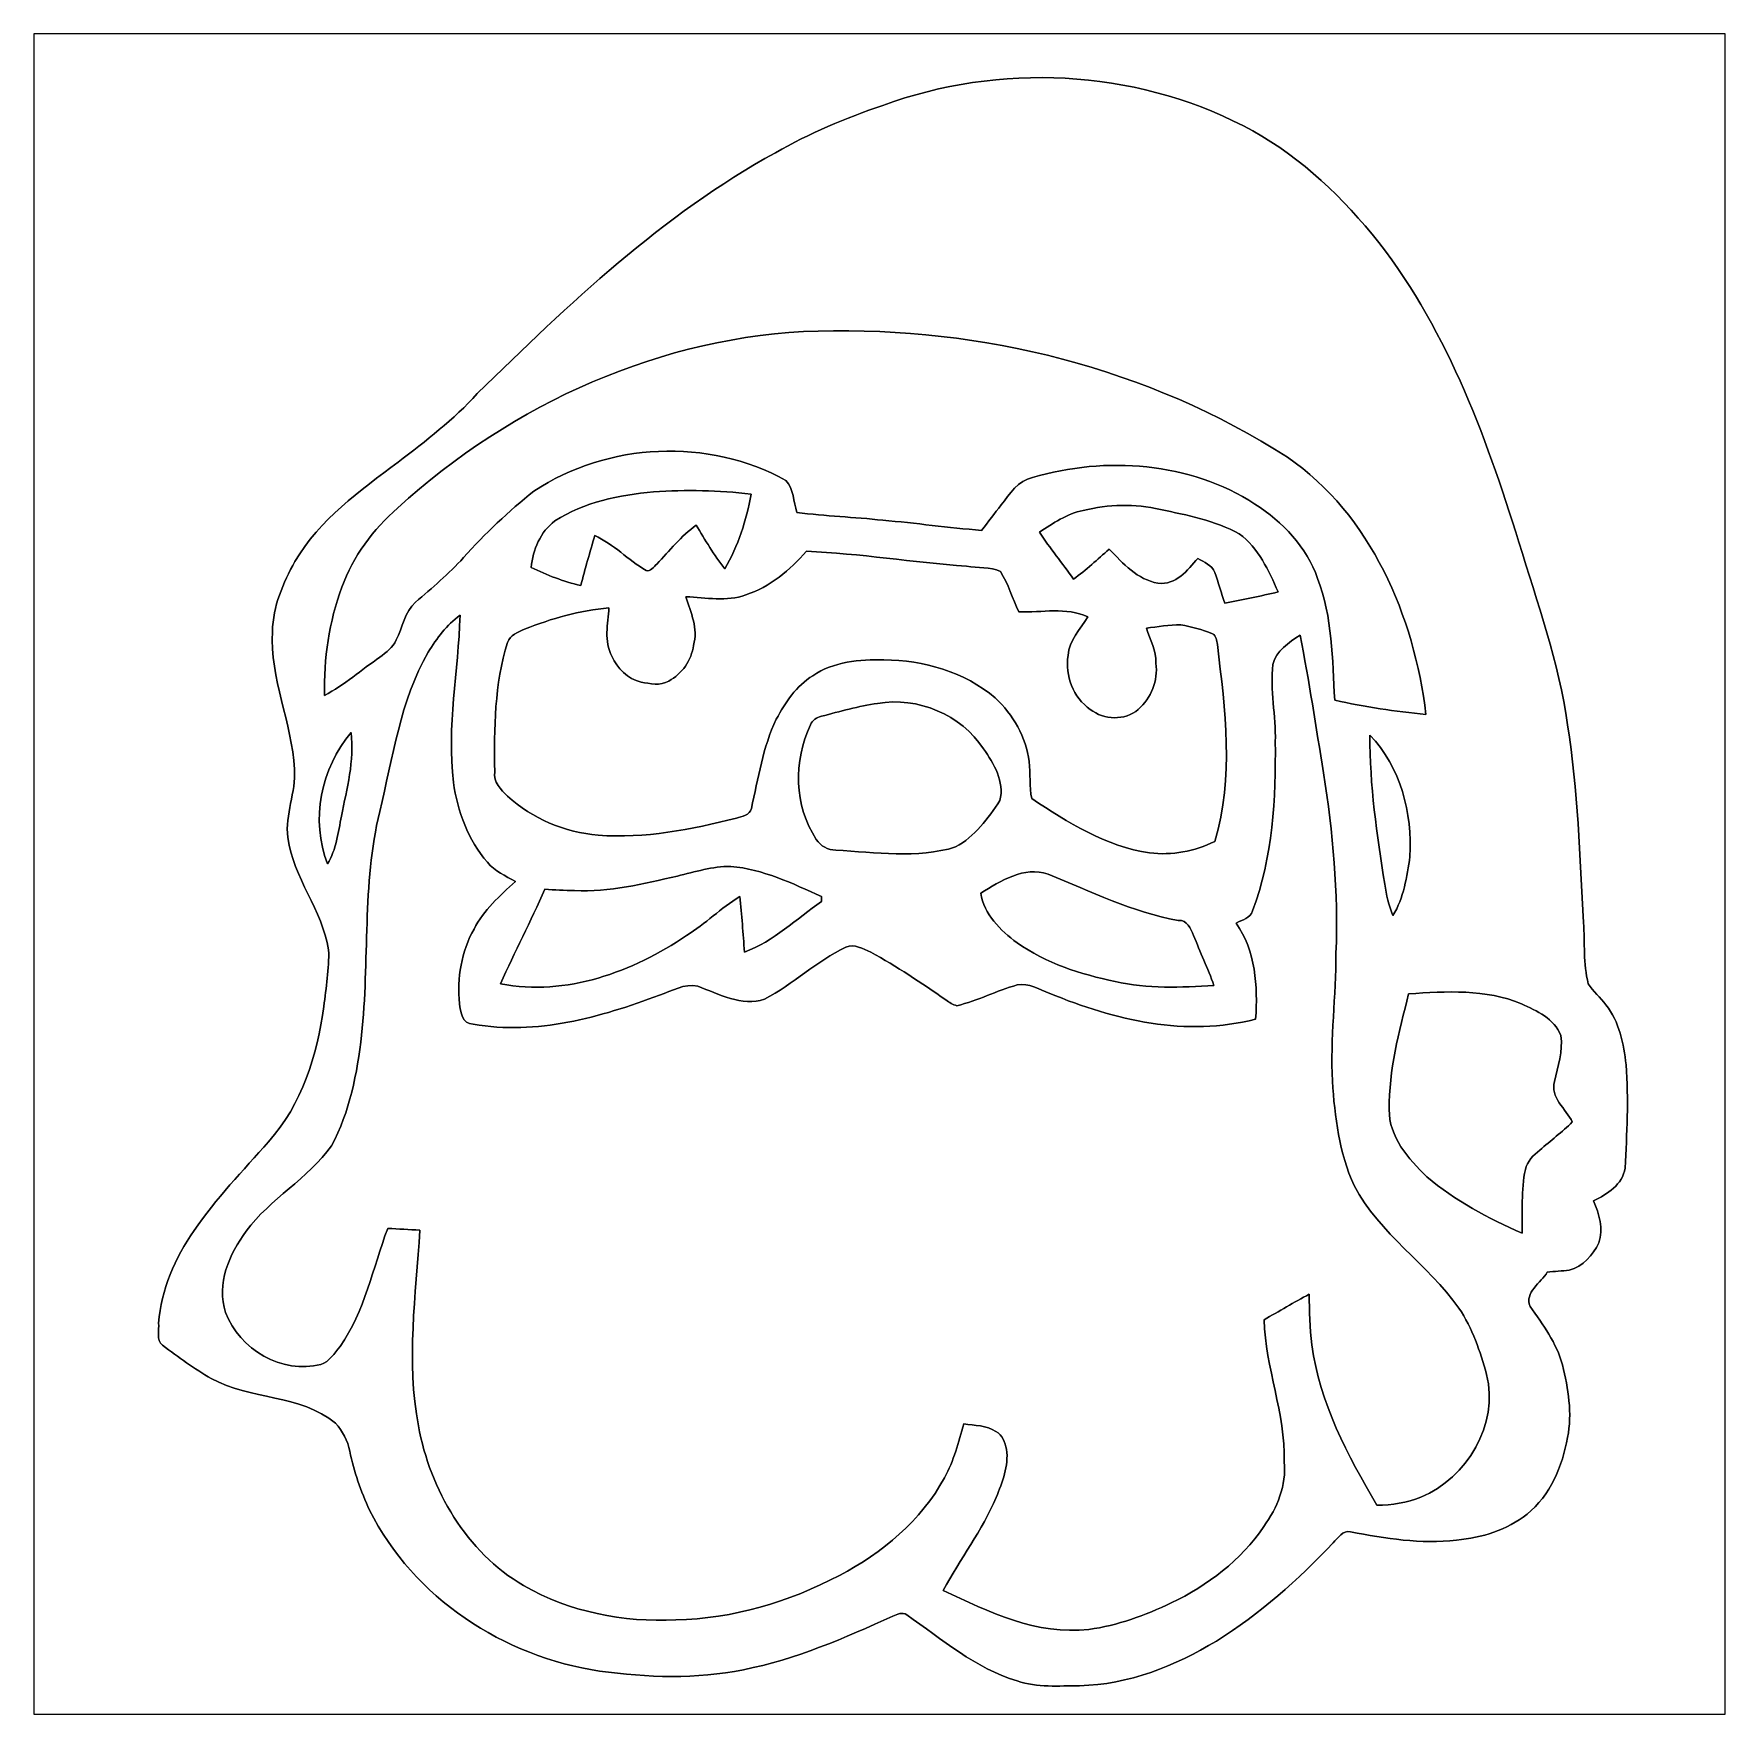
# Model space of a CAD drawing. Header units: centimetres. Extents: x -16.8 to 16.8, y -16.7 to 16.7.
import ezdxf

# ---------------------------------------------------------------- set-up
doc = ezdxf.new("R2010")
doc.units = ezdxf.units.CM
doc.header["$MEASUREMENT"] = 0
doc.layers.add('Layer 1', color=7, linetype='Continuous')

msp = doc.modelspace()

# ---------------------------------------------------------------- linework, layer by layer
at = {"layer": 'Layer 1', "color": 7}
for points, knots in [([(-16.77458, 16.66875), (-16.77458, 16.66875), (16.77458, 16.66875), (16.77458, 16.66875), (16.77458, 16.66875), (16.77458, 16.66875), (16.77458, -16.66875), (16.77458, -16.66875), (16.77458, -16.66875), (16.77458, -16.66875), (-16.77458, -16.66875), (-16.77458, -16.66875), (-16.77458, -16.66875), (-16.77458, -16.66875), (-16.77458, 16.66875), (-16.77458, 16.66875), (-16.77458, 16.66875), (-16.77458, 16.66875), (-16.77458, 16.66875), (-16.77458, 16.66875)], [0, 0, 0, 0, 0.16666667, 0.16666667, 0.16666667, 0.16666667, 0.33333333, 0.33333333, 0.33333333, 0.33333333, 0.5, 0.5, 0.5, 0.5, 0.66666667, 0.66666667, 0.66666667, 0.66666667, 1, 1, 1, 1]), ([(0.06421, 15.24776), (-0.6731, 15.00258), (-1.38748, 14.69002), (-2.06587, 14.31043), (-2.06587, 14.31043), (-4.30248, 13.07888), (-6.16867, 11.30618), (-7.97772, 9.53029), (-7.97772, 9.53029), (-8.44233, 9.01453), (-9.00042, 8.59472), (-9.54793, 8.17174), (-9.54793, 8.17174), (-10.3064, 7.60518), (-11.10615, 7.03121), (-11.59651, 6.19936), (-11.59651, 6.19936), (-11.83146, 5.77391), (-12.03078, 5.30754), (-12.04207, 4.81436), (-12.04207, 4.81436), (-12.09428, 3.87703), (-11.65578, 3.00602), (-11.60392, 2.07892), (-11.60392, 2.07892), (-11.57358, 1.62031), (-11.79654, 1.18145), (-11.73621, 0.72249), (-11.73621, 0.72249), (-11.62932, -0.07585), (-11.05147, -0.7112), (-10.92694, -1.50389), (-10.92694, -1.50389), (-10.916, -1.88101), (-10.97739, -2.25496), (-11.02113, -2.6289), (-11.02113, -2.6289), (-11.15483, -3.59128), (-11.45646, -4.57447), (-12.11721, -5.31072), (-12.11721, -5.31072), (-12.62733, -5.88398), (-13.16143, -6.44031), (-13.59535, -7.07602), (-13.59535, -7.07602), (-13.98023, -7.61294), (-14.24199, -8.249), (-14.3002, -8.9094), (-14.3002, -8.9094), (-14.28397, -9.05016), (-14.35347, -9.24631), (-14.21941, -9.34967), (-14.21941, -9.34967), (-13.91179, -9.58815), (-13.59218, -9.81393), (-13.25527, -10.00972), (-13.25527, -10.00972), (-12.48163, -10.44328), (-11.49033, -10.31028), (-10.79041, -10.89695), (-10.79041, -10.89695), (-10.6493, -11.05182), (-10.54841, -11.24691), (-10.50643, -11.45293), (-10.50643, -11.45293), (-10.42882, -11.85792), (-10.28594, -12.24739), (-10.11555, -12.62168), (-10.11555, -12.62168), (-9.2456, -14.35735), (-7.45314, -15.53316), (-5.55166, -15.81326), (-5.55166, -15.81326), (-4.60728, -15.94414), (-3.63749, -15.97801), (-2.69875, -15.7861), (-2.69875, -15.7861), (-1.66299, -15.58361), (-0.6918, -15.15851), (0.26353, -14.72389), (0.26353, -14.72389), (0.34713, -14.68614), (0.45403, -14.63393), (0.53904, -14.69919), (0.53904, -14.69919), (1.24072, -15.17615), (1.899, -15.76529), (2.73015, -16.00764), (2.73015, -16.00764), (3.12843, -16.14276), (3.55671, -16.10783), (3.96946, -16.10325), (3.96946, -16.10325), (4.93748, -16.08596), (5.86317, -15.71272), (6.68161, -15.21742), (6.68161, -15.21742), (7.54204, -14.68191), (8.30792, -14.00634), (8.99866, -13.26727), (8.99866, -13.26727), (9.09673, -13.18119), (9.18492, -13.00797), (9.34191, -13.05348), (9.34191, -13.05348), (10.03512, -13.18048), (10.74138, -13.30184), (11.44799, -13.21364), (11.44799, -13.21364), (11.94682, -13.17166), (12.44635, -13.01186), (12.84393, -12.70141), (12.84393, -12.70141), (13.30678, -12.32958), (13.54808, -11.75068), (13.64756, -11.17917), (13.64756, -11.17917), (13.74387, -10.7001), (13.66273, -10.20763), (13.54596, -9.74055), (13.54596, -9.74055), (13.43166, -9.30487), (13.15755, -8.94256), (12.90602, -8.5792), (12.90602, -8.5792), (12.78149, -8.30192), (13.12898, -8.11036), (13.24504, -7.89658), (13.24504, -7.89658), (13.39039, -7.88494), (13.53644, -7.87682), (13.68249, -7.85671), (13.68249, -7.85671), (13.95695, -7.79498), (14.14815, -7.55791), (14.26739, -7.31732), (14.26739, -7.31732), (14.37287, -7.04321), (14.26845, -6.74264), (14.16367, -6.4837), (14.16367, -6.4837), (14.43849, -6.35388), (14.74047, -6.16268), (14.78774, -5.83494), (14.78774, -5.83494), (14.82443, -5.15338), (14.86288, -4.46828), (14.80891, -3.78707), (14.80891, -3.78707), (14.75775, -3.36973), (14.68155, -2.93053), (14.40815, -2.59433), (14.40815, -2.59433), (14.30302, -2.4451), (14.15027, -2.33363), (14.05784, -2.17593), (14.05784, -2.17593), (13.95765, -1.78047), (13.99222, -1.36807), (13.96541, -0.96449), (13.96541, -0.96449), (13.89274, 0.34502), (13.85499, 1.65982), (13.64791, 2.95734), (13.64791, 2.95734), (13.47646, 4.20088), (13.04643, 5.3848), (12.68483, 6.58107), (12.68483, 6.58107), (12.01032, 8.73901), (11.21445, 10.92129), (9.77053, 12.69718), (9.77053, 12.69718), (9.05686, 13.55478), (8.21866, 14.32983), (7.21819, 14.8403), (7.21819, 14.8403), (5.03132, 15.97166), (2.36926, 16.09654), (0.06421, 15.24776)], [0, 0, 0, 0, 0.02173913, 0.02173913, 0.02173913, 0.02173913, 0.04347826, 0.04347826, 0.04347826, 0.04347826, 0.06521739, 0.06521739, 0.06521739, 0.06521739, 0.08695652, 0.08695652, 0.08695652, 0.08695652, 0.10869565, 0.10869565, 0.10869565, 0.10869565, 0.13043478, 0.13043478, 0.13043478, 0.13043478, 0.15217391, 0.15217391, 0.15217391, 0.15217391, 0.17391304, 0.17391304, 0.17391304, 0.17391304, 0.19565217, 0.19565217, 0.19565217, 0.19565217, 0.2173913, 0.2173913, 0.2173913, 0.2173913, 0.23913043, 0.23913043, 0.23913043, 0.23913043, 0.26086957, 0.26086957, 0.26086957, 0.26086957, 0.2826087, 0.2826087, 0.2826087, 0.2826087, 0.30434783, 0.30434783, 0.30434783, 0.30434783, 0.32608696, 0.32608696, 0.32608696, 0.32608696, 0.34782609, 0.34782609, 0.34782609, 0.34782609, 0.36956522, 0.36956522, 0.36956522, 0.36956522, 0.39130435, 0.39130435, 0.39130435, 0.39130435, 0.41304348, 0.41304348, 0.41304348, 0.41304348, 0.43478261, 0.43478261, 0.43478261, 0.43478261, 0.45652174, 0.45652174, 0.45652174, 0.45652174, 0.47826087, 0.47826087, 0.47826087, 0.47826087, 0.5, 0.5, 0.5, 0.5, 0.52173913, 0.52173913, 0.52173913, 0.52173913, 0.54347826, 0.54347826, 0.54347826, 0.54347826, 0.56521739, 0.56521739, 0.56521739, 0.56521739, 0.58695652, 0.58695652, 0.58695652, 0.58695652, 0.60869565, 0.60869565, 0.60869565, 0.60869565, 0.63043478, 0.63043478, 0.63043478, 0.63043478, 0.65217391, 0.65217391, 0.65217391, 0.65217391, 0.67391304, 0.67391304, 0.67391304, 0.67391304, 0.69565217, 0.69565217, 0.69565217, 0.69565217, 0.7173913, 0.7173913, 0.7173913, 0.7173913, 0.73913043, 0.73913043, 0.73913043, 0.73913043, 0.76086957, 0.76086957, 0.76086957, 0.76086957, 0.7826087, 0.7826087, 0.7826087, 0.7826087, 0.80434783, 0.80434783, 0.80434783, 0.80434783, 0.82608696, 0.82608696, 0.82608696, 0.82608696, 0.84782609, 0.84782609, 0.84782609, 0.84782609, 0.86956522, 0.86956522, 0.86956522, 0.86956522, 0.89130435, 0.89130435, 0.89130435, 0.89130435, 0.91304348, 0.91304348, 0.91304348, 0.91304348, 0.93478261, 0.93478261, 0.93478261, 0.93478261, 0.95652174, 0.95652174, 0.95652174, 0.95652174, 1, 1, 1, 1]), ([(-9.55428, 7.26158), (-7.29121, 9.33803), (-4.30671, 10.68282), (-1.21779, 10.77278), (-1.21779, 10.77278), (2.03553, 10.85674), (5.34494, 10.03688), (8.09202, 8.2677), (8.09202, 8.2677), (9.75536, 7.12047), (10.60309, 5.11457), (10.8398, 3.16477), (10.8398, 3.16477), (10.23091, 3.22263), (9.62589, 3.31788), (9.02899, 3.44876), (9.02899, 3.44876), (8.98137, 4.26014), (8.98701, 5.09482), (8.69033, 5.86458), (8.69033, 5.86458), (8.47231, 6.48582), (7.99818, 6.99241), (7.44573, 7.33778), (7.44573, 7.33778), (6.15915, 8.17845), (4.4891, 8.28922), (3.03601, 7.86871), (3.03601, 7.86871), (2.74743, 7.80239), (2.58445, 7.54062), (2.413, 7.32296), (2.413, 7.32296), (2.28494, 7.15327), (2.15477, 6.98535), (2.02389, 6.81814), (2.02389, 6.81814), (1.36878, 6.86541), (0.71896, 6.9656), (0.06421, 7.01746), (0.06421, 7.01746), (-0.50165, 7.08519), (-1.07244, 7.09401), (-1.63689, 7.17444), (-1.63689, 7.17444), (-1.7078, 7.38434), (-1.70039, 7.64046), (-1.85561, 7.80944), (-1.85561, 7.80944), (-3.38843, 8.65964), (-5.39679, 8.5658), (-6.85377, 7.59495), (-6.85377, 7.59495), (-7.35647, 7.19667), (-7.82426, 6.75358), (-8.25218, 6.27592), (-8.25218, 6.27592), (-8.54357, 5.95489), (-8.87624, 5.67619), (-9.20256, 5.39221), (-9.20256, 5.39221), (-9.42622, 5.20453), (-9.45127, 4.88774), (-9.58885, 4.64361), (-9.58885, 4.64361), (-9.64671, 4.4898), (-9.78606, 4.39843), (-9.90953, 4.30212), (-9.90953, 4.30212), (-10.27677, 4.05024), (-10.61367, 3.7532), (-11.00773, 3.54154), (-11.00773, 3.54154), (-11.02819, 4.27108), (-10.916, 5.00486), (-10.66483, 5.69066), (-10.66483, 5.69066), (-10.44328, 6.30167), (-10.04253, 6.83683), (-9.55428, 7.26158)], [0, 0, 0, 0, 0.04761905, 0.04761905, 0.04761905, 0.04761905, 0.0952381, 0.0952381, 0.0952381, 0.0952381, 0.14285714, 0.14285714, 0.14285714, 0.14285714, 0.19047619, 0.19047619, 0.19047619, 0.19047619, 0.23809524, 0.23809524, 0.23809524, 0.23809524, 0.28571429, 0.28571429, 0.28571429, 0.28571429, 0.33333333, 0.33333333, 0.33333333, 0.33333333, 0.38095238, 0.38095238, 0.38095238, 0.38095238, 0.42857143, 0.42857143, 0.42857143, 0.42857143, 0.47619048, 0.47619048, 0.47619048, 0.47619048, 0.52380952, 0.52380952, 0.52380952, 0.52380952, 0.57142857, 0.57142857, 0.57142857, 0.57142857, 0.61904762, 0.61904762, 0.61904762, 0.61904762, 0.66666667, 0.66666667, 0.66666667, 0.66666667, 0.71428571, 0.71428571, 0.71428571, 0.71428571, 0.76190476, 0.76190476, 0.76190476, 0.76190476, 0.80952381, 0.80952381, 0.80952381, 0.80952381, 0.85714286, 0.85714286, 0.85714286, 0.85714286, 0.9047619, 0.9047619, 0.9047619, 0.9047619, 1, 1, 1, 1]), ([(-4.48239, 7.58155), (-3.83822, 7.62423), (-3.18911, 7.61577), (-2.54811, 7.53357), (-2.54811, 7.53357), (-2.64266, 7.01746), (-2.79859, 6.50699), (-3.07058, 6.05543), (-3.07058, 6.05543), (-3.28366, 6.32742), (-3.45863, 6.62658), (-3.63502, 6.92291), (-3.63502, 6.92291), (-3.93241, 6.70242), (-4.16772, 6.41526), (-4.41784, 6.14609), (-4.41784, 6.14609), (-4.48345, 6.10306), (-4.53884, 5.98099), (-4.63162, 6.02368), (-4.63162, 6.02368), (-4.98546, 6.2297), (-5.27156, 6.54438), (-5.64868, 6.71371), (-5.64868, 6.71371), (-5.74252, 6.38316), (-5.842, 6.05367), (-5.92667, 5.72064), (-5.92667, 5.72064), (-6.26674, 5.80672), (-6.598, 5.92561), (-6.91162, 6.08295), (-6.91162, 6.08295), (-6.86823, 6.43114), (-6.73171, 6.78956), (-6.43961, 7.0037), (-6.43961, 7.0037), (-5.85576, 7.37447), (-5.1629, 7.52299), (-4.48239, 7.58155)], [0, 0, 0, 0, 0.09090909, 0.09090909, 0.09090909, 0.09090909, 0.18181818, 0.18181818, 0.18181818, 0.18181818, 0.27272727, 0.27272727, 0.27272727, 0.27272727, 0.36363636, 0.36363636, 0.36363636, 0.36363636, 0.45454545, 0.45454545, 0.45454545, 0.45454545, 0.54545455, 0.54545455, 0.54545455, 0.54545455, 0.63636364, 0.63636364, 0.63636364, 0.63636364, 0.72727273, 0.72727273, 0.72727273, 0.72727273, 0.81818182, 0.81818182, 0.81818182, 0.81818182, 1, 1, 1, 1]), ([(4.03966, 7.21078), (4.53954, 7.34025), (5.06765, 7.34483), (5.57177, 7.23371), (5.57177, 7.23371), (6.1027, 7.11447), (6.65621, 7.01746), (7.13634, 6.74758), (7.13634, 6.74758), (7.51769, 6.46853), (7.72125, 6.01804), (7.9061, 5.59611), (7.9061, 5.59611), (7.55685, 5.51039), (7.20161, 5.45077), (6.85094, 5.37139), (6.85094, 5.37139), (6.7751, 5.57283), (6.72571, 5.78273), (6.65021, 5.98382), (6.65021, 5.98382), (6.60012, 6.13198), (6.4329, 6.17961), (6.31613, 6.26251), (6.31613, 6.26251), (6.10976, 6.02968), (5.87728, 5.72064), (5.52379, 5.77039), (5.52379, 5.77039), (5.11669, 5.83671), (4.82988, 6.16197), (4.55612, 6.44384), (4.55612, 6.44384), (4.32294, 6.24311), (4.10034, 6.02897), (3.84881, 5.85117), (3.84881, 5.85117), (3.62797, 6.1655), (3.38208, 6.46183), (3.17112, 6.78286), (3.17112, 6.78286), (3.44487, 6.95184), (3.7151, 7.15292), (4.03966, 7.21078)], [0, 0, 0, 0, 0.08333333, 0.08333333, 0.08333333, 0.08333333, 0.16666667, 0.16666667, 0.16666667, 0.16666667, 0.25, 0.25, 0.25, 0.25, 0.33333333, 0.33333333, 0.33333333, 0.33333333, 0.41666667, 0.41666667, 0.41666667, 0.41666667, 0.5, 0.5, 0.5, 0.5, 0.58333333, 0.58333333, 0.58333333, 0.58333333, 0.66666667, 0.66666667, 0.66666667, 0.66666667, 0.75, 0.75, 0.75, 0.75, 0.83333333, 0.83333333, 0.83333333, 0.83333333, 1, 1, 1, 1]), ([(-1.44956, 6.40433), (-0.387, 6.35459), (0.66569, 6.18596), (1.72614, 6.10623), (1.72614, 6.10623), (1.94451, 6.05966), (2.1971, 6.10905), (2.39959, 5.99969), (2.39959, 5.99969), (2.56011, 5.75416), (2.63137, 5.461), (2.76648, 5.201), (2.76648, 5.201), (3.22051, 5.18513), (3.70452, 5.30119), (4.1335, 5.10011), (4.1335, 5.10011), (3.97933, 4.85987), (3.76414, 4.63515), (3.74156, 4.33564), (3.74156, 4.33564), (3.67806, 3.937), (3.84387, 3.49603), (4.18147, 3.26496), (4.18147, 3.26496), (4.44994, 3.05259), (4.86763, 3.03953), (5.13362, 3.26214), (5.13362, 3.26214), (5.38551, 3.49285), (5.52768, 3.83681), (5.48428, 4.18006), (5.48428, 4.18006), (5.49734, 4.42983), (5.36893, 4.64855), (5.29308, 4.87751), (5.29308, 4.87751), (5.51956, 4.9022), (5.74534, 4.94947), (5.97429, 4.94418), (5.97429, 4.94418), (6.18949, 4.91102), (6.39904, 4.84258), (6.60329, 4.76673), (6.60329, 4.76673), (6.67914, 4.72546), (6.68726, 4.62986), (6.70207, 4.55366), (6.70207, 4.55366), (6.85871, 3.26002), (7.03474, 1.91911), (6.64916, 0.64735), (6.64916, 0.64735), (6.25299, 0.44309), (5.7979, 0.36759), (5.35587, 0.41875), (5.35587, 0.41875), (4.49439, 0.54716), (3.73168, 1.02164), (3.02013, 1.49472), (3.02013, 1.49472), (2.96545, 1.73143), (3.00108, 1.98614), (2.96968, 2.22991), (2.96968, 2.22991), (2.90689, 2.71533), (2.6483, 3.16159), (2.29588, 3.49532), (2.29588, 3.49532), (1.68522, 4.00967), (0.87806, 4.24356), (0.08855, 4.2485), (0.08855, 4.2485), (-0.39476, 4.25803), (-0.91228, 4.21358), (-1.32398, 3.93453), (-1.32398, 3.93453), (-1.65135, 3.7338), (-1.86866, 3.40325), (-2.04682, 3.07199), (-2.04682, 3.07199), (-2.31458, 2.51495), (-2.40383, 1.89618), (-2.54212, 1.29963), (-2.54212, 1.29963), (-2.56681, 1.16381), (-2.73226, 1.13983), (-2.83845, 1.10984), (-2.83845, 1.10984), (-3.73168, 0.87771), (-4.65384, 0.70273), (-5.58094, 0.768), (-5.58094, 0.768), (-6.24029, 0.83256), (-6.89081, 1.09291), (-7.3787, 1.54658), (-7.3787, 1.54658), (-7.5124, 1.67358), (-7.66198, 1.82351), (-7.63305, 2.02847), (-7.63305, 2.02847), (-7.64575, 2.88608), (-7.63834, 3.76731), (-7.37658, 4.59317), (-7.37658, 4.59317), (-7.3279, 4.74098), (-7.17056, 4.80166), (-7.03968, 4.85528), (-7.03968, 4.85528), (-6.50487, 5.07118), (-5.94325, 5.23169), (-5.36681, 5.28108), (-5.36681, 5.28108), (-5.39044, 4.96217), (-5.46594, 4.61645), (-5.30931, 4.32118), (-5.30931, 4.32118), (-5.20171, 4.07776), (-4.99569, 3.86927), (-4.7304, 3.80788), (-4.7304, 3.80788), (-4.55295, 3.77684), (-4.34552, 3.72392), (-4.18148, 3.82834), (-4.18148, 3.82834), (-3.91548, 3.96804), (-3.72886, 4.23862), (-3.6897, 4.53637), (-3.6897, 4.53637), (-3.59304, 4.8641), (-3.74227, 5.19042), (-3.83858, 5.49839), (-3.83858, 5.49839), (-3.44311, 5.48816), (-3.03354, 5.39397), (-2.65113, 5.53896), (-2.65113, 5.53896), (-2.17135, 5.69207), (-1.77765, 6.03179), (-1.44956, 6.40433)], [0, 0, 0, 0, 0.02777778, 0.02777778, 0.02777778, 0.02777778, 0.05555556, 0.05555556, 0.05555556, 0.05555556, 0.08333333, 0.08333333, 0.08333333, 0.08333333, 0.11111111, 0.11111111, 0.11111111, 0.11111111, 0.13888889, 0.13888889, 0.13888889, 0.13888889, 0.16666667, 0.16666667, 0.16666667, 0.16666667, 0.19444444, 0.19444444, 0.19444444, 0.19444444, 0.22222222, 0.22222222, 0.22222222, 0.22222222, 0.25, 0.25, 0.25, 0.25, 0.27777778, 0.27777778, 0.27777778, 0.27777778, 0.30555556, 0.30555556, 0.30555556, 0.30555556, 0.33333333, 0.33333333, 0.33333333, 0.33333333, 0.36111111, 0.36111111, 0.36111111, 0.36111111, 0.38888889, 0.38888889, 0.38888889, 0.38888889, 0.41666667, 0.41666667, 0.41666667, 0.41666667, 0.44444444, 0.44444444, 0.44444444, 0.44444444, 0.47222222, 0.47222222, 0.47222222, 0.47222222, 0.5, 0.5, 0.5, 0.5, 0.52777778, 0.52777778, 0.52777778, 0.52777778, 0.55555556, 0.55555556, 0.55555556, 0.55555556, 0.58333333, 0.58333333, 0.58333333, 0.58333333, 0.61111111, 0.61111111, 0.61111111, 0.61111111, 0.63888889, 0.63888889, 0.63888889, 0.63888889, 0.66666667, 0.66666667, 0.66666667, 0.66666667, 0.69444444, 0.69444444, 0.69444444, 0.69444444, 0.72222222, 0.72222222, 0.72222222, 0.72222222, 0.75, 0.75, 0.75, 0.75, 0.77777778, 0.77777778, 0.77777778, 0.77777778, 0.80555556, 0.80555556, 0.80555556, 0.80555556, 0.83333333, 0.83333333, 0.83333333, 0.83333333, 0.86111111, 0.86111111, 0.86111111, 0.86111111, 0.88888889, 0.88888889, 0.88888889, 0.88888889, 0.91666667, 0.91666667, 0.91666667, 0.91666667, 0.94444444, 0.94444444, 0.94444444, 0.94444444, 1, 1, 1, 1]), ([(-8.95033, 4.39984), (-8.78311, 4.67607), (-8.5852, 4.94418), (-8.32026, 5.13362), (-8.32026, 5.13362), (-8.34849, 4.02766), (-8.58696, 2.92417), (-8.45044, 1.81645), (-8.45044, 1.81645), (-8.37424, 1.24178), (-8.15587, 0.67592), (-7.77699, 0.23178), (-7.77699, 0.23178), (-7.63305, 0.05362), (-7.41327, -0.03422), (-7.22207, -0.15134), (-7.22207, -0.15134), (-7.5311, -0.43074), (-7.85072, -0.71402), (-8.04298, -1.09149), (-8.04298, -1.09149), (-8.29381, -1.53917), (-8.38129, -2.06728), (-8.33049, -2.57493), (-8.33049, -2.57493), (-8.31003, -2.73121), (-8.27899, -2.98238), (-8.06097, -2.9778), (-8.06097, -2.9778), (-6.80367, -3.20604), (-5.53579, -2.84233), (-4.36563, -2.40418), (-4.36563, -2.40418), (-4.12327, -2.32057), (-3.87103, -2.16782), (-3.60468, -2.22779), (-3.60468, -2.22779), (-3.1877, -2.37913), (-2.73332, -2.6349), (-2.27894, -2.48356), (-2.27894, -2.48356), (-1.71344, -2.18616), (-1.24672, -1.7272), (-0.66887, -1.44992), (-0.66887, -1.44992), (-0.49283, -1.38183), (-0.32879, -1.48308), (-0.17392, -1.55152), (-0.17392, -1.55152), (0.34361, -1.83233), (0.83397, -2.16006), (1.31516, -2.49837), (1.31516, -2.49837), (1.3843, -2.54388), (1.4538, -2.59503), (1.53635, -2.61373), (1.53635, -2.61373), (1.94663, -2.51319), (2.32481, -2.31528), (2.7305, -2.20098), (2.7305, -2.20098), (2.96474, -2.15653), (3.17006, -2.29306), (3.37996, -2.36996), (3.37996, -2.36996), (4.65808, -2.89772), (6.09212, -3.24062), (7.4609, -2.87796), (7.4609, -2.87796), (7.50711, -2.22391), (7.45772, -1.52788), (7.07531, -0.97296), (7.07531, -0.97296), (7.19173, -0.90805), (7.35401, -0.87559), (7.39987, -0.73272), (7.39987, -0.73272), (7.80344, 0.33479), (7.86236, 1.49931), (7.85107, 2.62855), (7.85107, 2.62855), (7.86306, 3.13972), (7.74665, 3.64772), (7.80097, 4.15784), (7.80097, 4.15784), (7.8673, 4.42983), (8.12024, 4.59528), (8.34425, 4.73639), (8.34425, 4.73639), (8.5217, 3.83046), (8.65752, 2.91677), (8.80851, 2.00589), (8.80851, 2.00589), (8.99336, 0.82444), (9.10484, -0.37289), (9.05404, -1.56951), (9.05404, -1.56951), (9.05651, -2.41688), (8.93762, -3.26072), (8.98596, -4.1088), (8.98596, -4.1088), (9.02617, -4.81365), (9.12142, -5.5312), (9.41211, -6.18067), (9.41211, -6.18067), (9.91694, -7.14269), (10.87543, -7.73853), (11.4935, -8.61448), (11.4935, -8.61448), (11.76337, -9.01065), (11.91507, -9.47279), (12.04348, -9.93034), (12.04348, -9.93034), (12.2876, -10.92271), (11.65542, -11.97786), (10.73926, -12.36274), (10.73926, -12.36274), (10.46092, -12.47069), (10.16353, -12.52396), (9.86578, -12.52361), (9.86578, -12.52361), (9.28829, -11.53583), (8.72737, -10.49267), (8.57744, -9.34261), (8.57744, -9.34261), (8.53193, -9.00889), (8.52487, -8.67269), (8.52593, -8.33684), (8.52593, -8.33684), (8.22007, -8.49559), (7.92656, -8.67586), (7.62706, -8.84555), (7.62706, -8.84555), (7.65634, -9.79734), (8.05074, -10.70116), (8.02993, -11.65931), (8.02993, -11.65931), (8.07226, -12.12391), (7.89376, -12.57759), (7.62071, -12.94553), (7.62071, -12.94553), (7.17585, -13.61934), (6.50663, -14.11323), (5.78732, -14.46213), (5.78732, -14.46213), (5.26838, -14.7066), (4.72193, -14.91192), (4.15078, -14.98741), (4.15078, -14.98741), (3.12561, -15.10347), (2.16359, -14.64522), (1.26577, -14.21447), (1.26577, -14.21447), (1.59879, -13.59041), (2.03623, -13.02103), (2.31422, -12.36698), (2.31422, -12.36698), (2.44016, -12.06571), (2.56152, -11.74538), (2.5213, -11.41307), (2.5213, -11.41307), (2.48214, -11.28289), (2.44158, -11.12696), (2.31034, -11.05958), (2.31034, -11.05958), (2.12125, -10.93787), (1.88736, -10.94317), (1.67358, -10.90754), (1.67358, -10.90754), (1.56845, -11.2716), (1.47355, -11.64308), (1.28834, -11.97751), (1.28834, -11.97751), (0.82938, -12.83159), (0.05397, -13.47082), (-0.79516, -13.91426), (-0.79516, -13.91426), (-1.79317, -14.44202), (-2.90548, -14.77363), (-4.0386, -14.79867), (-4.0386, -14.79867), (-5.08176, -14.85124), (-6.15209, -14.63957), (-7.06191, -14.1164), (-7.06191, -14.1164), (-8.19538, -13.45106), (-8.91117, -12.21952), (-9.14647, -10.94881), (-9.14647, -10.94881), (-9.38706, -9.66435), (-9.19974, -8.35731), (-9.11543, -7.06684), (-9.11543, -7.06684), (-9.32886, -7.05167), (-9.54229, -7.04109), (-9.75536, -7.03263), (-9.75536, -7.03263), (-10.04958, -7.81897), (-10.2108, -8.67445), (-10.70046, -9.37331), (-10.70046, -9.37331), (-10.81123, -9.50383), (-10.90718, -9.67775), (-11.08216, -9.73067), (-11.08216, -9.73067), (-11.85051, -9.92646), (-12.69965, -9.43292), (-12.97058, -8.70056), (-12.97058, -8.70056), (-13.15791, -8.13188), (-12.90108, -7.54027), (-12.56242, -7.08589), (-12.56242, -7.08589), (-12.0844, -6.43678), (-11.33757, -6.04802), (-10.86944, -5.39327), (-10.86944, -5.39327), (-10.50678, -4.71876), (-10.35967, -3.95217), (-10.27359, -3.19793), (-10.27359, -3.19793), (-10.11379, -1.72297), (-10.26513, -0.21519), (-9.91411, 1.23754), (-9.91411, 1.23754), (-9.65447, 2.30646), (-9.50842, 3.43218), (-8.95033, 4.39984)], [0, 0, 0, 0, 0.01724138, 0.01724138, 0.01724138, 0.01724138, 0.03448276, 0.03448276, 0.03448276, 0.03448276, 0.05172414, 0.05172414, 0.05172414, 0.05172414, 0.06896552, 0.06896552, 0.06896552, 0.06896552, 0.0862069, 0.0862069, 0.0862069, 0.0862069, 0.10344828, 0.10344828, 0.10344828, 0.10344828, 0.12068966, 0.12068966, 0.12068966, 0.12068966, 0.13793103, 0.13793103, 0.13793103, 0.13793103, 0.15517241, 0.15517241, 0.15517241, 0.15517241, 0.17241379, 0.17241379, 0.17241379, 0.17241379, 0.18965517, 0.18965517, 0.18965517, 0.18965517, 0.20689655, 0.20689655, 0.20689655, 0.20689655, 0.22413793, 0.22413793, 0.22413793, 0.22413793, 0.24137931, 0.24137931, 0.24137931, 0.24137931, 0.25862069, 0.25862069, 0.25862069, 0.25862069, 0.27586207, 0.27586207, 0.27586207, 0.27586207, 0.29310345, 0.29310345, 0.29310345, 0.29310345, 0.31034483, 0.31034483, 0.31034483, 0.31034483, 0.32758621, 0.32758621, 0.32758621, 0.32758621, 0.34482759, 0.34482759, 0.34482759, 0.34482759, 0.36206897, 0.36206897, 0.36206897, 0.36206897, 0.37931034, 0.37931034, 0.37931034, 0.37931034, 0.39655172, 0.39655172, 0.39655172, 0.39655172, 0.4137931, 0.4137931, 0.4137931, 0.4137931, 0.43103448, 0.43103448, 0.43103448, 0.43103448, 0.44827586, 0.44827586, 0.44827586, 0.44827586, 0.46551724, 0.46551724, 0.46551724, 0.46551724, 0.48275862, 0.48275862, 0.48275862, 0.48275862, 0.5, 0.5, 0.5, 0.5, 0.51724138, 0.51724138, 0.51724138, 0.51724138, 0.53448276, 0.53448276, 0.53448276, 0.53448276, 0.55172414, 0.55172414, 0.55172414, 0.55172414, 0.56896552, 0.56896552, 0.56896552, 0.56896552, 0.5862069, 0.5862069, 0.5862069, 0.5862069, 0.60344828, 0.60344828, 0.60344828, 0.60344828, 0.62068966, 0.62068966, 0.62068966, 0.62068966, 0.63793103, 0.63793103, 0.63793103, 0.63793103, 0.65517241, 0.65517241, 0.65517241, 0.65517241, 0.67241379, 0.67241379, 0.67241379, 0.67241379, 0.68965517, 0.68965517, 0.68965517, 0.68965517, 0.70689655, 0.70689655, 0.70689655, 0.70689655, 0.72413793, 0.72413793, 0.72413793, 0.72413793, 0.74137931, 0.74137931, 0.74137931, 0.74137931, 0.75862069, 0.75862069, 0.75862069, 0.75862069, 0.77586207, 0.77586207, 0.77586207, 0.77586207, 0.79310345, 0.79310345, 0.79310345, 0.79310345, 0.81034483, 0.81034483, 0.81034483, 0.81034483, 0.82758621, 0.82758621, 0.82758621, 0.82758621, 0.84482759, 0.84482759, 0.84482759, 0.84482759, 0.86206897, 0.86206897, 0.86206897, 0.86206897, 0.87931034, 0.87931034, 0.87931034, 0.87931034, 0.89655172, 0.89655172, 0.89655172, 0.89655172, 0.9137931, 0.9137931, 0.9137931, 0.9137931, 0.93103448, 0.93103448, 0.93103448, 0.93103448, 0.94827586, 0.94827586, 0.94827586, 0.94827586, 0.96551724, 0.96551724, 0.96551724, 0.96551724, 1, 1, 1, 1]), ([(-0.03739, 3.38526), (0.75988, 3.52213), (1.61537, 3.16018), (2.06199, 2.48567), (2.06199, 2.48567), (2.26836, 2.18793), (2.48426, 1.8348), (2.38831, 1.45591), (2.38831, 1.45591), (2.15406, 1.10596), (1.88595, 0.74224), (1.51059, 0.53587), (1.51059, 0.53587), (0.74083, 0.29986), (-0.07691, 0.43004), (-0.86572, 0.47343), (-0.86572, 0.47343), (-1.02129, 0.47554), (-1.17016, 0.55316), (-1.25307, 0.68686), (-1.25307, 0.68686), (-1.69686, 1.35114), (-1.70462, 2.24578), (-1.37195, 2.9591), (-1.37195, 2.9591), (-1.33068, 3.04729), (-1.24742, 3.10833), (-1.15323, 3.12949), (-1.15323, 3.12949), (-0.78352, 3.22298), (-0.41593, 3.3334), (-0.03739, 3.38526)], [0, 0, 0, 0, 0.11111111, 0.11111111, 0.11111111, 0.11111111, 0.22222222, 0.22222222, 0.22222222, 0.22222222, 0.33333333, 0.33333333, 0.33333333, 0.33333333, 0.44444444, 0.44444444, 0.44444444, 0.44444444, 0.55555556, 0.55555556, 0.55555556, 0.55555556, 0.66666667, 0.66666667, 0.66666667, 0.66666667, 0.77777778, 0.77777778, 0.77777778, 0.77777778, 1, 1, 1, 1]), ([(-10.94705, 0.20108), (-11.29453, 1.07139), (-11.07546, 2.10114), (-10.48068, 2.80952), (-10.48068, 2.80952), (-10.41047, 2.24614), (-10.56993, 1.6951), (-10.66906, 1.14618), (-10.66906, 1.14618), (-10.74279, 0.82726), (-10.77313, 0.48578), (-10.94705, 0.20108)], [0, 0, 0, 0, 0.25, 0.25, 0.25, 0.25, 0.5, 0.5, 0.5, 0.5, 1, 1, 1, 1]), ([(9.7282, 2.75696), (10.33709, 2.12654), (10.5724, 1.20333), (10.5216, 0.34608), (10.5216, 0.34608), (10.46409, -0.05398), (10.40024, -0.47308), (10.18434, -0.82303), (10.18434, -0.82303), (10.10602, -0.6223), (10.04993, -0.41346), (10.02277, -0.19967), (10.02277, -0.19967), (9.86755, 0.77858), (9.72114, 1.76424), (9.7282, 2.75696)], [0, 0, 0, 0, 0.2, 0.2, 0.2, 0.2, 0.4, 0.4, 0.4, 0.4, 0.6, 0.6, 0.6, 0.6, 1, 1, 1, 1]), ([(-4.01003, -0.04057), (-3.66113, 0.04128), (-3.31329, 0.15487), (-2.95063, 0.14958), (-2.95063, 0.14958), (-2.3114, 0.09772), (-1.72579, -0.18768), (-1.15041, -0.44873), (-1.15041, -0.44873), (-1.1497, -0.47237), (-1.14864, -0.51999), (-1.14829, -0.54363), (-1.14829, -0.54363), (-1.64536, -0.89006), (-2.09938, -1.33562), (-2.67617, -1.54799), (-2.67617, -1.54799), (-2.71004, -1.1811), (-2.72838, -0.8128), (-2.77142, -0.44697), (-2.77142, -0.44697), (-3.14537, -0.6731), (-3.45369, -0.99025), (-3.82658, -1.21885), (-3.82658, -1.21885), (-4.89444, -1.94063), (-6.21383, -2.43452), (-7.51487, -2.17699), (-7.51487, -2.17699), (-7.23688, -1.54658), (-6.91444, -0.93592), (-6.64034, -0.30339), (-6.64034, -0.30339), (-6.44384, -0.31327), (-6.24769, -0.32491), (-6.05049, -0.32985), (-6.05049, -0.32985), (-5.35869, -0.36054), (-4.67889, -0.19685), (-4.01003, -0.04057)], [0, 0, 0, 0, 0.09090909, 0.09090909, 0.09090909, 0.09090909, 0.18181818, 0.18181818, 0.18181818, 0.18181818, 0.27272727, 0.27272727, 0.27272727, 0.27272727, 0.36363636, 0.36363636, 0.36363636, 0.36363636, 0.45454545, 0.45454545, 0.45454545, 0.45454545, 0.54545455, 0.54545455, 0.54545455, 0.54545455, 0.63636364, 0.63636364, 0.63636364, 0.63636364, 0.72727273, 0.72727273, 0.72727273, 0.72727273, 0.81818182, 0.81818182, 0.81818182, 0.81818182, 1, 1, 1, 1]), ([(2.00695, -0.37888), (2.40418, -0.14429), (2.86526, 0.16616), (3.34469, -0.006), (3.34469, -0.006), (4.19029, -0.34854), (5.01897, -0.7553), (5.92349, -0.92181), (5.92349, -0.92181), (6.10799, -0.9084), (6.17149, -1.08444), (6.2297, -1.21708), (6.2297, -1.21708), (6.35988, -1.5494), (6.51369, -1.87254), (6.63328, -2.20909), (6.63328, -2.20909), (5.98135, -2.2539), (5.31601, -2.27753), (4.67431, -2.13289), (4.67431, -2.13289), (3.98886, -1.99072), (3.30588, -1.76989), (2.72803, -1.36349), (2.72803, -1.36349), (2.40277, -1.11689), (2.07151, -0.80257), (2.00695, -0.37888)], [0, 0, 0, 0, 0.125, 0.125, 0.125, 0.125, 0.25, 0.25, 0.25, 0.25, 0.375, 0.375, 0.375, 0.375, 0.5, 0.5, 0.5, 0.5, 0.625, 0.625, 0.625, 0.625, 0.75, 0.75, 0.75, 0.75, 1, 1, 1, 1]), ([(10.49549, -2.37913), (11.24232, -2.32516), (12.02478, -2.28141), (12.73246, -2.57422), (12.73246, -2.57422), (13.03726, -2.71745), (13.38862, -2.86385), (13.51597, -3.2071), (13.51597, -3.2071), (13.55831, -3.51508), (13.45636, -3.81706), (13.39144, -4.11515), (13.39144, -4.11515), (13.29302, -4.43089), (13.61899, -4.66302), (13.74281, -4.92019), (13.74281, -4.92019), (13.53679, -5.11669), (13.3156, -5.29519), (13.09687, -5.47687), (13.09687, -5.47687), (12.97305, -5.57847), (12.84746, -5.69912), (12.81112, -5.8614), (12.81112, -5.8614), (12.72328, -6.27592), (12.75927, -6.70313), (12.74833, -7.12435), (12.74833, -7.12435), (12.07241, -6.8386), (11.41836, -6.48159), (10.85674, -6.00639), (10.85674, -6.00639), (10.4902, -5.6515), (10.10356, -5.21617), (10.11061, -4.6736), (10.11061, -4.6736), (10.10109, -3.89255), (10.30711, -3.1309), (10.49549, -2.37913)], [0, 0, 0, 0, 0.09090909, 0.09090909, 0.09090909, 0.09090909, 0.18181818, 0.18181818, 0.18181818, 0.18181818, 0.27272727, 0.27272727, 0.27272727, 0.27272727, 0.36363636, 0.36363636, 0.36363636, 0.36363636, 0.45454545, 0.45454545, 0.45454545, 0.45454545, 0.54545455, 0.54545455, 0.54545455, 0.54545455, 0.63636364, 0.63636364, 0.63636364, 0.63636364, 0.72727273, 0.72727273, 0.72727273, 0.72727273, 0.81818182, 0.81818182, 0.81818182, 0.81818182, 1, 1, 1, 1])]:
    msp.add_open_spline(points, degree=3, knots=knots, dxfattribs=at)
at = {"layer": 'Layer 1', "color": 251}
for points, knots in [([(0.06421, 15.24776), (2.36926, 16.09654), (5.03132, 15.97166), (7.21819, 14.8403), (7.21819, 14.8403), (8.21866, 14.32983), (9.05686, 13.55478), (9.77053, 12.69718), (9.77053, 12.69718), (11.21445, 10.92129), (12.01032, 8.73901), (12.68483, 6.58107), (12.68483, 6.58107), (13.04643, 5.3848), (13.47646, 4.20088), (13.64791, 2.95734), (13.64791, 2.95734), (13.85499, 1.65982), (13.89274, 0.34502), (13.96541, -0.96449), (13.96541, -0.96449), (13.99222, -1.36807), (13.95765, -1.78047), (14.05784, -2.17593), (14.05784, -2.17593), (14.15027, -2.33363), (14.30302, -2.4451), (14.40815, -2.59433), (14.40815, -2.59433), (14.68155, -2.93053), (14.75775, -3.36973), (14.80891, -3.78707), (14.80891, -3.78707), (14.86288, -4.46828), (14.82443, -5.15338), (14.78774, -5.83494), (14.78774, -5.83494), (14.74047, -6.16268), (14.43849, -6.35388), (14.16367, -6.4837), (14.16367, -6.4837), (14.26845, -6.74264), (14.37287, -7.04321), (14.26739, -7.31732), (14.26739, -7.31732), (14.14815, -7.55791), (13.95695, -7.79498), (13.68249, -7.85671), (13.68249, -7.85671), (13.53644, -7.87682), (13.39039, -7.88494), (13.24504, -7.89658), (13.24504, -7.89658), (13.12898, -8.11036), (12.78149, -8.30192), (12.90602, -8.5792), (12.90602, -8.5792), (13.15755, -8.94256), (13.43166, -9.30487), (13.54596, -9.74055), (13.54596, -9.74055), (13.66273, -10.20763), (13.74387, -10.7001), (13.64756, -11.17917), (13.64756, -11.17917), (13.54808, -11.75068), (13.30678, -12.32958), (12.84393, -12.70141), (12.84393, -12.70141), (12.44635, -13.01186), (11.94682, -13.17166), (11.44799, -13.21364), (11.44799, -13.21364), (10.74138, -13.30184), (10.03512, -13.18048), (9.34191, -13.05348), (9.34191, -13.05348), (9.18492, -13.00797), (9.09673, -13.18119), (8.99866, -13.26727), (8.99866, -13.26727), (8.30792, -14.00634), (7.54204, -14.68191), (6.68161, -15.21742), (6.68161, -15.21742), (5.86317, -15.71272), (4.93748, -16.08596), (3.96946, -16.10325), (3.96946, -16.10325), (3.55671, -16.10783), (3.12843, -16.14276), (2.73015, -16.00764), (2.73015, -16.00764), (1.899, -15.76529), (1.24072, -15.17615), (0.53904, -14.69919), (0.53904, -14.69919), (0.45403, -14.63393), (0.34713, -14.68614), (0.26353, -14.72389), (0.26353, -14.72389), (-0.6918, -15.15851), (-1.66299, -15.58361), (-2.69875, -15.7861), (-2.69875, -15.7861), (-3.63749, -15.97801), (-4.60728, -15.94414), (-5.55166, -15.81326), (-5.55166, -15.81326), (-7.45314, -15.53316), (-9.2456, -14.35735), (-10.11555, -12.62168), (-10.11555, -12.62168), (-10.28594, -12.24739), (-10.42882, -11.85792), (-10.50643, -11.45293), (-10.50643, -11.45293), (-10.54841, -11.24691), (-10.6493, -11.05182), (-10.79041, -10.89695), (-10.79041, -10.89695), (-11.49033, -10.31028), (-12.48163, -10.44328), (-13.25527, -10.00972), (-13.25527, -10.00972), (-13.59218, -9.81393), (-13.91179, -9.58815), (-14.21941, -9.34967), (-14.21941, -9.34967), (-14.35347, -9.24631), (-14.28397, -9.05016), (-14.3002, -8.9094), (-14.3002, -8.9094), (-14.24199, -8.249), (-13.98023, -7.61294), (-13.59535, -7.07602), (-13.59535, -7.07602), (-13.16143, -6.44031), (-12.62733, -5.88398), (-12.11721, -5.31072), (-12.11721, -5.31072), (-11.45646, -4.57447), (-11.15483, -3.59128), (-11.02113, -2.6289), (-11.02113, -2.6289), (-10.97739, -2.25496), (-10.916, -1.88101), (-10.92694, -1.50389), (-10.92694, -1.50389), (-11.05147, -0.7112), (-11.62932, -0.07585), (-11.73621, 0.72249), (-11.73621, 0.72249), (-11.79654, 1.18145), (-11.57358, 1.62031), (-11.60392, 2.07892), (-11.60392, 2.07892), (-11.65578, 3.00602), (-12.09428, 3.87703), (-12.04207, 4.81436), (-12.04207, 4.81436), (-12.03078, 5.30754), (-11.83146, 5.77391), (-11.59651, 6.19936), (-11.59651, 6.19936), (-11.10615, 7.03121), (-10.3064, 7.60518), (-9.54793, 8.17174), (-9.54793, 8.17174), (-9.00042, 8.59472), (-8.44233, 9.01453), (-7.97772, 9.53029), (-7.97772, 9.53029), (-6.16867, 11.30618), (-4.30248, 13.07888), (-2.06587, 14.31043), (-2.06587, 14.31043), (-1.38748, 14.69002), (-0.6731, 15.00258), (0.06421, 15.24776), (0.06421, 15.24776), (0.06421, 15.24776), (0.06421, 15.24776), (0.06421, 15.24776)], [0, 0, 0, 0, 0.0212766, 0.0212766, 0.0212766, 0.0212766, 0.04255319, 0.04255319, 0.04255319, 0.04255319, 0.06382979, 0.06382979, 0.06382979, 0.06382979, 0.08510638, 0.08510638, 0.08510638, 0.08510638, 0.10638298, 0.10638298, 0.10638298, 0.10638298, 0.12765957, 0.12765957, 0.12765957, 0.12765957, 0.14893617, 0.14893617, 0.14893617, 0.14893617, 0.17021277, 0.17021277, 0.17021277, 0.17021277, 0.19148936, 0.19148936, 0.19148936, 0.19148936, 0.21276596, 0.21276596, 0.21276596, 0.21276596, 0.23404255, 0.23404255, 0.23404255, 0.23404255, 0.25531915, 0.25531915, 0.25531915, 0.25531915, 0.27659574, 0.27659574, 0.27659574, 0.27659574, 0.29787234, 0.29787234, 0.29787234, 0.29787234, 0.31914894, 0.31914894, 0.31914894, 0.31914894, 0.34042553, 0.34042553, 0.34042553, 0.34042553, 0.36170213, 0.36170213, 0.36170213, 0.36170213, 0.38297872, 0.38297872, 0.38297872, 0.38297872, 0.40425532, 0.40425532, 0.40425532, 0.40425532, 0.42553191, 0.42553191, 0.42553191, 0.42553191, 0.44680851, 0.44680851, 0.44680851, 0.44680851, 0.46808511, 0.46808511, 0.46808511, 0.46808511, 0.4893617, 0.4893617, 0.4893617, 0.4893617, 0.5106383, 0.5106383, 0.5106383, 0.5106383, 0.53191489, 0.53191489, 0.53191489, 0.53191489, 0.55319149, 0.55319149, 0.55319149, 0.55319149, 0.57446809, 0.57446809, 0.57446809, 0.57446809, 0.59574468, 0.59574468, 0.59574468, 0.59574468, 0.61702128, 0.61702128, 0.61702128, 0.61702128, 0.63829787, 0.63829787, 0.63829787, 0.63829787, 0.65957447, 0.65957447, 0.65957447, 0.65957447, 0.68085106, 0.68085106, 0.68085106, 0.68085106, 0.70212766, 0.70212766, 0.70212766, 0.70212766, 0.72340426, 0.72340426, 0.72340426, 0.72340426, 0.74468085, 0.74468085, 0.74468085, 0.74468085, 0.76595745, 0.76595745, 0.76595745, 0.76595745, 0.78723404, 0.78723404, 0.78723404, 0.78723404, 0.80851064, 0.80851064, 0.80851064, 0.80851064, 0.82978723, 0.82978723, 0.82978723, 0.82978723, 0.85106383, 0.85106383, 0.85106383, 0.85106383, 0.87234043, 0.87234043, 0.87234043, 0.87234043, 0.89361702, 0.89361702, 0.89361702, 0.89361702, 0.91489362, 0.91489362, 0.91489362, 0.91489362, 0.93617021, 0.93617021, 0.93617021, 0.93617021, 0.95744681, 0.95744681, 0.95744681, 0.95744681, 1, 1, 1, 1]), ([(-9.55428, 7.26158), (-10.04253, 6.83683), (-10.44328, 6.30167), (-10.66483, 5.69066), (-10.66483, 5.69066), (-10.916, 5.00486), (-11.02819, 4.27108), (-11.00773, 3.54154), (-11.00773, 3.54154), (-10.61367, 3.7532), (-10.27677, 4.05024), (-9.90953, 4.30212), (-9.90953, 4.30212), (-9.78606, 4.39843), (-9.64671, 4.4898), (-9.58885, 4.64361), (-9.58885, 4.64361), (-9.45127, 4.88774), (-9.42622, 5.20453), (-9.20256, 5.39221), (-9.20256, 5.39221), (-8.87624, 5.67619), (-8.54357, 5.95489), (-8.25218, 6.27592), (-8.25218, 6.27592), (-7.82426, 6.75358), (-7.35647, 7.19667), (-6.85377, 7.59495), (-6.85377, 7.59495), (-5.39679, 8.5658), (-3.38843, 8.65964), (-1.85561, 7.80944), (-1.85561, 7.80944), (-1.70039, 7.64046), (-1.7078, 7.38434), (-1.63689, 7.17444), (-1.63689, 7.17444), (-1.07244, 7.09401), (-0.50165, 7.08519), (0.06421, 7.01746), (0.06421, 7.01746), (0.71896, 6.9656), (1.36878, 6.86541), (2.02389, 6.81814), (2.02389, 6.81814), (2.15477, 6.98535), (2.28494, 7.15327), (2.413, 7.32296), (2.413, 7.32296), (2.58445, 7.54062), (2.74743, 7.80239), (3.03601, 7.86871), (3.03601, 7.86871), (4.4891, 8.28922), (6.15915, 8.17845), (7.44573, 7.33778), (7.44573, 7.33778), (7.99818, 6.99241), (8.47231, 6.48582), (8.69033, 5.86458), (8.69033, 5.86458), (8.98701, 5.09482), (8.98137, 4.26014), (9.02899, 3.44876), (9.02899, 3.44876), (9.62589, 3.31788), (10.23091, 3.22263), (10.8398, 3.16477), (10.8398, 3.16477), (10.60309, 5.11457), (9.75536, 7.12047), (8.09202, 8.2677), (8.09202, 8.2677), (5.34494, 10.03688), (2.03553, 10.85674), (-1.21779, 10.77278), (-1.21779, 10.77278), (-4.30671, 10.68282), (-7.29121, 9.33803), (-9.55428, 7.26158), (-9.55428, 7.26158), (-9.55428, 7.26158), (-9.55428, 7.26158), (-9.55428, 7.26158)], [0, 0, 0, 0, 0.04545455, 0.04545455, 0.04545455, 0.04545455, 0.09090909, 0.09090909, 0.09090909, 0.09090909, 0.13636364, 0.13636364, 0.13636364, 0.13636364, 0.18181818, 0.18181818, 0.18181818, 0.18181818, 0.22727273, 0.22727273, 0.22727273, 0.22727273, 0.27272727, 0.27272727, 0.27272727, 0.27272727, 0.31818182, 0.31818182, 0.31818182, 0.31818182, 0.36363636, 0.36363636, 0.36363636, 0.36363636, 0.40909091, 0.40909091, 0.40909091, 0.40909091, 0.45454545, 0.45454545, 0.45454545, 0.45454545, 0.5, 0.5, 0.5, 0.5, 0.54545455, 0.54545455, 0.54545455, 0.54545455, 0.59090909, 0.59090909, 0.59090909, 0.59090909, 0.63636364, 0.63636364, 0.63636364, 0.63636364, 0.68181818, 0.68181818, 0.68181818, 0.68181818, 0.72727273, 0.72727273, 0.72727273, 0.72727273, 0.77272727, 0.77272727, 0.77272727, 0.77272727, 0.81818182, 0.81818182, 0.81818182, 0.81818182, 0.86363636, 0.86363636, 0.86363636, 0.86363636, 0.90909091, 0.90909091, 0.90909091, 0.90909091, 1, 1, 1, 1]), ([(-4.48239, 7.58155), (-5.1629, 7.52299), (-5.85576, 7.37447), (-6.43961, 7.0037), (-6.43961, 7.0037), (-6.73171, 6.78956), (-6.86823, 6.43114), (-6.91162, 6.08295), (-6.91162, 6.08295), (-6.598, 5.92561), (-6.26674, 5.80672), (-5.92667, 5.72064), (-5.92667, 5.72064), (-5.842, 6.05367), (-5.74252, 6.38316), (-5.64868, 6.71371), (-5.64868, 6.71371), (-5.27156, 6.54438), (-4.98546, 6.2297), (-4.63162, 6.02368), (-4.63162, 6.02368), (-4.53884, 5.98099), (-4.48345, 6.10306), (-4.41784, 6.14609), (-4.41784, 6.14609), (-4.16772, 6.41526), (-3.93241, 6.70242), (-3.63502, 6.92291), (-3.63502, 6.92291), (-3.45863, 6.62658), (-3.28366, 6.32742), (-3.07058, 6.05543), (-3.07058, 6.05543), (-2.79859, 6.50699), (-2.64266, 7.01746), (-2.54811, 7.53357), (-2.54811, 7.53357), (-3.18911, 7.61577), (-3.83822, 7.62423), (-4.48239, 7.58155), (-4.48239, 7.58155), (-4.48239, 7.58155), (-4.48239, 7.58155), (-4.48239, 7.58155)], [0, 0, 0, 0, 0.08333333, 0.08333333, 0.08333333, 0.08333333, 0.16666667, 0.16666667, 0.16666667, 0.16666667, 0.25, 0.25, 0.25, 0.25, 0.33333333, 0.33333333, 0.33333333, 0.33333333, 0.41666667, 0.41666667, 0.41666667, 0.41666667, 0.5, 0.5, 0.5, 0.5, 0.58333333, 0.58333333, 0.58333333, 0.58333333, 0.66666667, 0.66666667, 0.66666667, 0.66666667, 0.75, 0.75, 0.75, 0.75, 0.83333333, 0.83333333, 0.83333333, 0.83333333, 1, 1, 1, 1]), ([(4.03966, 7.21078), (3.7151, 7.15292), (3.44487, 6.95184), (3.17112, 6.78286), (3.17112, 6.78286), (3.38208, 6.46183), (3.62797, 6.1655), (3.84881, 5.85117), (3.84881, 5.85117), (4.10034, 6.02897), (4.32294, 6.24311), (4.55612, 6.44384), (4.55612, 6.44384), (4.82988, 6.16197), (5.11669, 5.83671), (5.52379, 5.77039), (5.52379, 5.77039), (5.87728, 5.72064), (6.10976, 6.02968), (6.31613, 6.26251), (6.31613, 6.26251), (6.4329, 6.17961), (6.60012, 6.13198), (6.65021, 5.98382), (6.65021, 5.98382), (6.72571, 5.78273), (6.7751, 5.57283), (6.85094, 5.37139), (6.85094, 5.37139), (7.20161, 5.45077), (7.55685, 5.51039), (7.9061, 5.59611), (7.9061, 5.59611), (7.72125, 6.01804), (7.51769, 6.46853), (7.13634, 6.74758), (7.13634, 6.74758), (6.65621, 7.01746), (6.1027, 7.11447), (5.57177, 7.23371), (5.57177, 7.23371), (5.06765, 7.34483), (4.53954, 7.34025), (4.03966, 7.21078), (4.03966, 7.21078), (4.03966, 7.21078), (4.03966, 7.21078), (4.03966, 7.21078)], [0, 0, 0, 0, 0.07692308, 0.07692308, 0.07692308, 0.07692308, 0.15384615, 0.15384615, 0.15384615, 0.15384615, 0.23076923, 0.23076923, 0.23076923, 0.23076923, 0.30769231, 0.30769231, 0.30769231, 0.30769231, 0.38461538, 0.38461538, 0.38461538, 0.38461538, 0.46153846, 0.46153846, 0.46153846, 0.46153846, 0.53846154, 0.53846154, 0.53846154, 0.53846154, 0.61538462, 0.61538462, 0.61538462, 0.61538462, 0.69230769, 0.69230769, 0.69230769, 0.69230769, 0.76923077, 0.76923077, 0.76923077, 0.76923077, 0.84615385, 0.84615385, 0.84615385, 0.84615385, 1, 1, 1, 1]), ([(-1.44956, 6.40433), (-1.77765, 6.03179), (-2.17135, 5.69207), (-2.65113, 5.53896), (-2.65113, 5.53896), (-3.03354, 5.39397), (-3.44311, 5.48816), (-3.83858, 5.49839), (-3.83858, 5.49839), (-3.74227, 5.19042), (-3.59304, 4.8641), (-3.6897, 4.53637), (-3.6897, 4.53637), (-3.72886, 4.23862), (-3.91548, 3.96804), (-4.18148, 3.82834), (-4.18148, 3.82834), (-4.34552, 3.72392), (-4.55295, 3.77684), (-4.7304, 3.80788), (-4.7304, 3.80788), (-4.99569, 3.86927), (-5.20171, 4.07776), (-5.30931, 4.32118), (-5.30931, 4.32118), (-5.46594, 4.61645), (-5.39044, 4.96217), (-5.36681, 5.28108), (-5.36681, 5.28108), (-5.94325, 5.23169), (-6.50487, 5.07118), (-7.03968, 4.85528), (-7.03968, 4.85528), (-7.17056, 4.80166), (-7.3279, 4.74098), (-7.37658, 4.59317), (-7.37658, 4.59317), (-7.63834, 3.76731), (-7.64575, 2.88608), (-7.63305, 2.02847), (-7.63305, 2.02847), (-7.66198, 1.82351), (-7.5124, 1.67358), (-7.3787, 1.54658), (-7.3787, 1.54658), (-6.89081, 1.09291), (-6.24029, 0.83256), (-5.58094, 0.768), (-5.58094, 0.768), (-4.65384, 0.70273), (-3.73168, 0.87771), (-2.83845, 1.10984), (-2.83845, 1.10984), (-2.73226, 1.13983), (-2.56681, 1.16381), (-2.54212, 1.29963), (-2.54212, 1.29963), (-2.40383, 1.89618), (-2.31458, 2.51495), (-2.04682, 3.07199), (-2.04682, 3.07199), (-1.86866, 3.40325), (-1.65135, 3.7338), (-1.32398, 3.93453), (-1.32398, 3.93453), (-0.91228, 4.21358), (-0.39476, 4.25803), (0.08855, 4.2485), (0.08855, 4.2485), (0.87806, 4.24356), (1.68522, 4.00967), (2.29588, 3.49532), (2.29588, 3.49532), (2.6483, 3.16159), (2.90689, 2.71533), (2.96968, 2.22991), (2.96968, 2.22991), (3.00108, 1.98614), (2.96545, 1.73143), (3.02013, 1.49472), (3.02013, 1.49472), (3.73168, 1.02164), (4.49439, 0.54716), (5.35587, 0.41875), (5.35587, 0.41875), (5.7979, 0.36759), (6.25299, 0.44309), (6.64916, 0.64735), (6.64916, 0.64735), (7.03474, 1.91911), (6.85871, 3.26002), (6.70207, 4.55366), (6.70207, 4.55366), (6.68726, 4.62986), (6.67914, 4.72546), (6.60329, 4.76673), (6.60329, 4.76673), (6.39904, 4.84258), (6.18949, 4.91102), (5.97429, 4.94418), (5.97429, 4.94418), (5.74534, 4.94947), (5.51956, 4.9022), (5.29308, 4.87751), (5.29308, 4.87751), (5.36893, 4.64855), (5.49734, 4.42983), (5.48428, 4.18006), (5.48428, 4.18006), (5.52768, 3.83681), (5.38551, 3.49285), (5.13362, 3.26214), (5.13362, 3.26214), (4.86763, 3.03953), (4.44994, 3.05259), (4.18147, 3.26496), (4.18147, 3.26496), (3.84387, 3.49603), (3.67806, 3.937), (3.74156, 4.33564), (3.74156, 4.33564), (3.76414, 4.63515), (3.97933, 4.85987), (4.1335, 5.10011), (4.1335, 5.10011), (3.70452, 5.30119), (3.22051, 5.18513), (2.76648, 5.201), (2.76648, 5.201), (2.63137, 5.461), (2.56011, 5.75416), (2.39959, 5.99969), (2.39959, 5.99969), (2.1971, 6.10905), (1.94451, 6.05966), (1.72614, 6.10623), (1.72614, 6.10623), (0.66569, 6.18596), (-0.387, 6.35459), (-1.44956, 6.40433), (-1.44956, 6.40433), (-1.44956, 6.40433), (-1.44956, 6.40433), (-1.44956, 6.40433)], [0, 0, 0, 0, 0.02702703, 0.02702703, 0.02702703, 0.02702703, 0.05405405, 0.05405405, 0.05405405, 0.05405405, 0.08108108, 0.08108108, 0.08108108, 0.08108108, 0.10810811, 0.10810811, 0.10810811, 0.10810811, 0.13513514, 0.13513514, 0.13513514, 0.13513514, 0.16216216, 0.16216216, 0.16216216, 0.16216216, 0.18918919, 0.18918919, 0.18918919, 0.18918919, 0.21621622, 0.21621622, 0.21621622, 0.21621622, 0.24324324, 0.24324324, 0.24324324, 0.24324324, 0.27027027, 0.27027027, 0.27027027, 0.27027027, 0.2972973, 0.2972973, 0.2972973, 0.2972973, 0.32432432, 0.32432432, 0.32432432, 0.32432432, 0.35135135, 0.35135135, 0.35135135, 0.35135135, 0.37837838, 0.37837838, 0.37837838, 0.37837838, 0.40540541, 0.40540541, 0.40540541, 0.40540541, 0.43243243, 0.43243243, 0.43243243, 0.43243243, 0.45945946, 0.45945946, 0.45945946, 0.45945946, 0.48648649, 0.48648649, 0.48648649, 0.48648649, 0.51351351, 0.51351351, 0.51351351, 0.51351351, 0.54054054, 0.54054054, 0.54054054, 0.54054054, 0.56756757, 0.56756757, 0.56756757, 0.56756757, 0.59459459, 0.59459459, 0.59459459, 0.59459459, 0.62162162, 0.62162162, 0.62162162, 0.62162162, 0.64864865, 0.64864865, 0.64864865, 0.64864865, 0.67567568, 0.67567568, 0.67567568, 0.67567568, 0.7027027, 0.7027027, 0.7027027, 0.7027027, 0.72972973, 0.72972973, 0.72972973, 0.72972973, 0.75675676, 0.75675676, 0.75675676, 0.75675676, 0.78378378, 0.78378378, 0.78378378, 0.78378378, 0.81081081, 0.81081081, 0.81081081, 0.81081081, 0.83783784, 0.83783784, 0.83783784, 0.83783784, 0.86486486, 0.86486486, 0.86486486, 0.86486486, 0.89189189, 0.89189189, 0.89189189, 0.89189189, 0.91891892, 0.91891892, 0.91891892, 0.91891892, 0.94594595, 0.94594595, 0.94594595, 0.94594595, 1, 1, 1, 1]), ([(-8.95033, 4.39984), (-9.50842, 3.43218), (-9.65447, 2.30646), (-9.91411, 1.23754), (-9.91411, 1.23754), (-10.26513, -0.21519), (-10.11379, -1.72297), (-10.27359, -3.19793), (-10.27359, -3.19793), (-10.35967, -3.95217), (-10.50678, -4.71876), (-10.86944, -5.39327), (-10.86944, -5.39327), (-11.33757, -6.04802), (-12.0844, -6.43678), (-12.56242, -7.08589), (-12.56242, -7.08589), (-12.90108, -7.54027), (-13.15791, -8.13188), (-12.97058, -8.70056), (-12.97058, -8.70056), (-12.69965, -9.43292), (-11.85051, -9.92646), (-11.08216, -9.73067), (-11.08216, -9.73067), (-10.90718, -9.67775), (-10.81123, -9.50383), (-10.70046, -9.37331), (-10.70046, -9.37331), (-10.2108, -8.67445), (-10.04958, -7.81897), (-9.75536, -7.03263), (-9.75536, -7.03263), (-9.54229, -7.04109), (-9.32886, -7.05167), (-9.11543, -7.06684), (-9.11543, -7.06684), (-9.19974, -8.35731), (-9.38706, -9.66435), (-9.14647, -10.94881), (-9.14647, -10.94881), (-8.91117, -12.21952), (-8.19538, -13.45106), (-7.06191, -14.1164), (-7.06191, -14.1164), (-6.15209, -14.63957), (-5.08176, -14.85124), (-4.0386, -14.79867), (-4.0386, -14.79867), (-2.90548, -14.77363), (-1.79317, -14.44202), (-0.79516, -13.91426), (-0.79516, -13.91426), (0.05397, -13.47082), (0.82938, -12.83159), (1.28834, -11.97751), (1.28834, -11.97751), (1.47355, -11.64308), (1.56845, -11.2716), (1.67358, -10.90754), (1.67358, -10.90754), (1.88736, -10.94317), (2.12125, -10.93787), (2.31034, -11.05958), (2.31034, -11.05958), (2.44158, -11.12696), (2.48214, -11.28289), (2.5213, -11.41307), (2.5213, -11.41307), (2.56152, -11.74538), (2.44016, -12.06571), (2.31422, -12.36698), (2.31422, -12.36698), (2.03623, -13.02103), (1.59879, -13.59041), (1.26577, -14.21447), (1.26577, -14.21447), (2.16359, -14.64522), (3.12561, -15.10347), (4.15078, -14.98741), (4.15078, -14.98741), (4.72193, -14.91192), (5.26838, -14.7066), (5.78732, -14.46213), (5.78732, -14.46213), (6.50663, -14.11323), (7.17585, -13.61934), (7.62071, -12.94553), (7.62071, -12.94553), (7.89376, -12.57759), (8.07226, -12.12391), (8.02993, -11.65931), (8.02993, -11.65931), (8.05074, -10.70116), (7.65634, -9.79734), (7.62706, -8.84555), (7.62706, -8.84555), (7.92656, -8.67586), (8.22007, -8.49559), (8.52593, -8.33684), (8.52593, -8.33684), (8.52487, -8.67269), (8.53193, -9.00889), (8.57744, -9.34261), (8.57744, -9.34261), (8.72737, -10.49267), (9.28829, -11.53583), (9.86578, -12.52361), (9.86578, -12.52361), (10.16353, -12.52396), (10.46092, -12.47069), (10.73926, -12.36274), (10.73926, -12.36274), (11.65542, -11.97786), (12.2876, -10.92271), (12.04348, -9.93034), (12.04348, -9.93034), (11.91507, -9.47279), (11.76337, -9.01065), (11.4935, -8.61448), (11.4935, -8.61448), (10.87543, -7.73853), (9.91694, -7.14269), (9.41211, -6.18067), (9.41211, -6.18067), (9.12142, -5.5312), (9.02617, -4.81365), (8.98596, -4.1088), (8.98596, -4.1088), (8.93762, -3.26072), (9.05651, -2.41688), (9.05404, -1.56951), (9.05404, -1.56951), (9.10484, -0.37289), (8.99336, 0.82444), (8.80851, 2.00589), (8.80851, 2.00589), (8.65752, 2.91677), (8.5217, 3.83046), (8.34425, 4.73639), (8.34425, 4.73639), (8.12024, 4.59528), (7.8673, 4.42983), (7.80097, 4.15784), (7.80097, 4.15784), (7.74665, 3.64772), (7.86306, 3.13972), (7.85107, 2.62855), (7.85107, 2.62855), (7.86236, 1.49931), (7.80344, 0.33479), (7.39987, -0.73272), (7.39987, -0.73272), (7.35401, -0.87559), (7.19173, -0.90805), (7.07531, -0.97296), (7.07531, -0.97296), (7.45772, -1.52788), (7.50711, -2.22391), (7.4609, -2.87796), (7.4609, -2.87796), (6.09212, -3.24062), (4.65808, -2.89772), (3.37996, -2.36996), (3.37996, -2.36996), (3.17006, -2.29306), (2.96474, -2.15653), (2.7305, -2.20098), (2.7305, -2.20098), (2.32481, -2.31528), (1.94663, -2.51319), (1.53635, -2.61373), (1.53635, -2.61373), (1.4538, -2.59503), (1.3843, -2.54388), (1.31516, -2.49837), (1.31516, -2.49837), (0.83397, -2.16006), (0.34361, -1.83233), (-0.17392, -1.55152), (-0.17392, -1.55152), (-0.32879, -1.48308), (-0.49283, -1.38183), (-0.66887, -1.44992), (-0.66887, -1.44992), (-1.24672, -1.7272), (-1.71344, -2.18616), (-2.27894, -2.48356), (-2.27894, -2.48356), (-2.73332, -2.6349), (-3.1877, -2.37913), (-3.60468, -2.22779), (-3.60468, -2.22779), (-3.87103, -2.16782), (-4.12327, -2.32057), (-4.36563, -2.40418), (-4.36563, -2.40418), (-5.53579, -2.84233), (-6.80367, -3.20604), (-8.06097, -2.9778), (-8.06097, -2.9778), (-8.27899, -2.98238), (-8.31003, -2.73121), (-8.33049, -2.57493), (-8.33049, -2.57493), (-8.38129, -2.06728), (-8.29381, -1.53917), (-8.04298, -1.09149), (-8.04298, -1.09149), (-7.85072, -0.71402), (-7.5311, -0.43074), (-7.22207, -0.15134), (-7.22207, -0.15134), (-7.41327, -0.03422), (-7.63305, 0.05362), (-7.77699, 0.23178), (-7.77699, 0.23178), (-8.15587, 0.67592), (-8.37424, 1.24178), (-8.45044, 1.81645), (-8.45044, 1.81645), (-8.58696, 2.92417), (-8.34849, 4.02766), (-8.32026, 5.13362), (-8.32026, 5.13362), (-8.5852, 4.94418), (-8.78311, 4.67607), (-8.95033, 4.39984), (-8.95033, 4.39984), (-8.95033, 4.39984), (-8.95033, 4.39984), (-8.95033, 4.39984)], [0, 0, 0, 0, 0.01694915, 0.01694915, 0.01694915, 0.01694915, 0.03389831, 0.03389831, 0.03389831, 0.03389831, 0.05084746, 0.05084746, 0.05084746, 0.05084746, 0.06779661, 0.06779661, 0.06779661, 0.06779661, 0.08474576, 0.08474576, 0.08474576, 0.08474576, 0.10169492, 0.10169492, 0.10169492, 0.10169492, 0.11864407, 0.11864407, 0.11864407, 0.11864407, 0.13559322, 0.13559322, 0.13559322, 0.13559322, 0.15254237, 0.15254237, 0.15254237, 0.15254237, 0.16949153, 0.16949153, 0.16949153, 0.16949153, 0.18644068, 0.18644068, 0.18644068, 0.18644068, 0.20338983, 0.20338983, 0.20338983, 0.20338983, 0.22033898, 0.22033898, 0.22033898, 0.22033898, 0.23728814, 0.23728814, 0.23728814, 0.23728814, 0.25423729, 0.25423729, 0.25423729, 0.25423729, 0.27118644, 0.27118644, 0.27118644, 0.27118644, 0.28813559, 0.28813559, 0.28813559, 0.28813559, 0.30508475, 0.30508475, 0.30508475, 0.30508475, 0.3220339, 0.3220339, 0.3220339, 0.3220339, 0.33898305, 0.33898305, 0.33898305, 0.33898305, 0.3559322, 0.3559322, 0.3559322, 0.3559322, 0.37288136, 0.37288136, 0.37288136, 0.37288136, 0.38983051, 0.38983051, 0.38983051, 0.38983051, 0.40677966, 0.40677966, 0.40677966, 0.40677966, 0.42372881, 0.42372881, 0.42372881, 0.42372881, 0.44067797, 0.44067797, 0.44067797, 0.44067797, 0.45762712, 0.45762712, 0.45762712, 0.45762712, 0.47457627, 0.47457627, 0.47457627, 0.47457627, 0.49152542, 0.49152542, 0.49152542, 0.49152542, 0.50847458, 0.50847458, 0.50847458, 0.50847458, 0.52542373, 0.52542373, 0.52542373, 0.52542373, 0.54237288, 0.54237288, 0.54237288, 0.54237288, 0.55932203, 0.55932203, 0.55932203, 0.55932203, 0.57627119, 0.57627119, 0.57627119, 0.57627119, 0.59322034, 0.59322034, 0.59322034, 0.59322034, 0.61016949, 0.61016949, 0.61016949, 0.61016949, 0.62711864, 0.62711864, 0.62711864, 0.62711864, 0.6440678, 0.6440678, 0.6440678, 0.6440678, 0.66101695, 0.66101695, 0.66101695, 0.66101695, 0.6779661, 0.6779661, 0.6779661, 0.6779661, 0.69491525, 0.69491525, 0.69491525, 0.69491525, 0.71186441, 0.71186441, 0.71186441, 0.71186441, 0.72881356, 0.72881356, 0.72881356, 0.72881356, 0.74576271, 0.74576271, 0.74576271, 0.74576271, 0.76271186, 0.76271186, 0.76271186, 0.76271186, 0.77966102, 0.77966102, 0.77966102, 0.77966102, 0.79661017, 0.79661017, 0.79661017, 0.79661017, 0.81355932, 0.81355932, 0.81355932, 0.81355932, 0.83050847, 0.83050847, 0.83050847, 0.83050847, 0.84745763, 0.84745763, 0.84745763, 0.84745763, 0.86440678, 0.86440678, 0.86440678, 0.86440678, 0.88135593, 0.88135593, 0.88135593, 0.88135593, 0.89830508, 0.89830508, 0.89830508, 0.89830508, 0.91525424, 0.91525424, 0.91525424, 0.91525424, 0.93220339, 0.93220339, 0.93220339, 0.93220339, 0.94915254, 0.94915254, 0.94915254, 0.94915254, 0.96610169, 0.96610169, 0.96610169, 0.96610169, 1, 1, 1, 1]), ([(-0.03739, 3.38526), (-0.41593, 3.3334), (-0.78352, 3.22298), (-1.15323, 3.12949), (-1.15323, 3.12949), (-1.24742, 3.10833), (-1.33068, 3.04729), (-1.37195, 2.9591), (-1.37195, 2.9591), (-1.70462, 2.24578), (-1.69686, 1.35114), (-1.25307, 0.68686), (-1.25307, 0.68686), (-1.17016, 0.55316), (-1.02129, 0.47554), (-0.86572, 0.47343), (-0.86572, 0.47343), (-0.07691, 0.43004), (0.74083, 0.29986), (1.51059, 0.53587), (1.51059, 0.53587), (1.88595, 0.74224), (2.15406, 1.10596), (2.38831, 1.45591), (2.38831, 1.45591), (2.48426, 1.8348), (2.26836, 2.18793), (2.06199, 2.48567), (2.06199, 2.48567), (1.61537, 3.16018), (0.75988, 3.52213), (-0.03739, 3.38526), (-0.03739, 3.38526), (-0.03739, 3.38526), (-0.03739, 3.38526), (-0.03739, 3.38526)], [0, 0, 0, 0, 0.1, 0.1, 0.1, 0.1, 0.2, 0.2, 0.2, 0.2, 0.3, 0.3, 0.3, 0.3, 0.4, 0.4, 0.4, 0.4, 0.5, 0.5, 0.5, 0.5, 0.6, 0.6, 0.6, 0.6, 0.7, 0.7, 0.7, 0.7, 0.8, 0.8, 0.8, 0.8, 1, 1, 1, 1]), ([(-10.94705, 0.20108), (-10.77313, 0.48578), (-10.74279, 0.82726), (-10.66906, 1.14618), (-10.66906, 1.14618), (-10.56993, 1.6951), (-10.41047, 2.24614), (-10.48068, 2.80952), (-10.48068, 2.80952), (-11.07546, 2.10114), (-11.29453, 1.07139), (-10.94705, 0.20108), (-10.94705, 0.20108), (-10.94705, 0.20108), (-10.94705, 0.20108), (-10.94705, 0.20108)], [0, 0, 0, 0, 0.2, 0.2, 0.2, 0.2, 0.4, 0.4, 0.4, 0.4, 0.6, 0.6, 0.6, 0.6, 1, 1, 1, 1]), ([(9.7282, 2.75696), (9.72114, 1.76424), (9.86755, 0.77858), (10.02277, -0.19967), (10.02277, -0.19967), (10.04993, -0.41346), (10.10602, -0.6223), (10.18434, -0.82303), (10.18434, -0.82303), (10.40024, -0.47308), (10.46409, -0.05398), (10.5216, 0.34608), (10.5216, 0.34608), (10.5724, 1.20333), (10.33709, 2.12654), (9.7282, 2.75696), (9.7282, 2.75696), (9.7282, 2.75696), (9.7282, 2.75696), (9.7282, 2.75696)], [0, 0, 0, 0, 0.16666667, 0.16666667, 0.16666667, 0.16666667, 0.33333333, 0.33333333, 0.33333333, 0.33333333, 0.5, 0.5, 0.5, 0.5, 0.66666667, 0.66666667, 0.66666667, 0.66666667, 1, 1, 1, 1]), ([(-4.01003, -0.04057), (-4.67889, -0.19685), (-5.35869, -0.36054), (-6.05049, -0.32985), (-6.05049, -0.32985), (-6.24769, -0.32491), (-6.44384, -0.31327), (-6.64034, -0.30339), (-6.64034, -0.30339), (-6.91444, -0.93592), (-7.23688, -1.54658), (-7.51487, -2.17699), (-7.51487, -2.17699), (-6.21383, -2.43452), (-4.89444, -1.94063), (-3.82658, -1.21885), (-3.82658, -1.21885), (-3.45369, -0.99025), (-3.14537, -0.6731), (-2.77142, -0.44697), (-2.77142, -0.44697), (-2.72838, -0.8128), (-2.71004, -1.1811), (-2.67617, -1.54799), (-2.67617, -1.54799), (-2.09938, -1.33562), (-1.64536, -0.89006), (-1.14829, -0.54363), (-1.14829, -0.54363), (-1.14864, -0.51999), (-1.1497, -0.47237), (-1.15041, -0.44873), (-1.15041, -0.44873), (-1.72579, -0.18768), (-2.3114, 0.09772), (-2.95063, 0.14958), (-2.95063, 0.14958), (-3.31329, 0.15487), (-3.66113, 0.04128), (-4.01003, -0.04057), (-4.01003, -0.04057), (-4.01003, -0.04057), (-4.01003, -0.04057), (-4.01003, -0.04057)], [0, 0, 0, 0, 0.08333333, 0.08333333, 0.08333333, 0.08333333, 0.16666667, 0.16666667, 0.16666667, 0.16666667, 0.25, 0.25, 0.25, 0.25, 0.33333333, 0.33333333, 0.33333333, 0.33333333, 0.41666667, 0.41666667, 0.41666667, 0.41666667, 0.5, 0.5, 0.5, 0.5, 0.58333333, 0.58333333, 0.58333333, 0.58333333, 0.66666667, 0.66666667, 0.66666667, 0.66666667, 0.75, 0.75, 0.75, 0.75, 0.83333333, 0.83333333, 0.83333333, 0.83333333, 1, 1, 1, 1]), ([(2.00695, -0.37888), (2.07151, -0.80257), (2.40277, -1.11689), (2.72803, -1.36349), (2.72803, -1.36349), (3.30588, -1.76989), (3.98886, -1.99072), (4.67431, -2.13289), (4.67431, -2.13289), (5.31601, -2.27753), (5.98135, -2.2539), (6.63328, -2.20909), (6.63328, -2.20909), (6.51369, -1.87254), (6.35988, -1.5494), (6.2297, -1.21708), (6.2297, -1.21708), (6.17149, -1.08444), (6.10799, -0.9084), (5.92349, -0.92181), (5.92349, -0.92181), (5.01897, -0.7553), (4.19029, -0.34854), (3.34469, -0.006), (3.34469, -0.006), (2.86526, 0.16616), (2.40418, -0.14429), (2.00695, -0.37888), (2.00695, -0.37888), (2.00695, -0.37888), (2.00695, -0.37888), (2.00695, -0.37888)], [0, 0, 0, 0, 0.11111111, 0.11111111, 0.11111111, 0.11111111, 0.22222222, 0.22222222, 0.22222222, 0.22222222, 0.33333333, 0.33333333, 0.33333333, 0.33333333, 0.44444444, 0.44444444, 0.44444444, 0.44444444, 0.55555556, 0.55555556, 0.55555556, 0.55555556, 0.66666667, 0.66666667, 0.66666667, 0.66666667, 0.77777778, 0.77777778, 0.77777778, 0.77777778, 1, 1, 1, 1]), ([(10.49549, -2.37913), (10.30711, -3.1309), (10.10109, -3.89255), (10.11061, -4.6736), (10.11061, -4.6736), (10.10356, -5.21617), (10.4902, -5.6515), (10.85674, -6.00639), (10.85674, -6.00639), (11.41836, -6.48159), (12.07241, -6.8386), (12.74833, -7.12435), (12.74833, -7.12435), (12.75927, -6.70313), (12.72328, -6.27592), (12.81112, -5.8614), (12.81112, -5.8614), (12.84746, -5.69912), (12.97305, -5.57847), (13.09687, -5.47687), (13.09687, -5.47687), (13.3156, -5.29519), (13.53679, -5.11669), (13.74281, -4.92019), (13.74281, -4.92019), (13.61899, -4.66302), (13.29302, -4.43089), (13.39144, -4.11515), (13.39144, -4.11515), (13.45636, -3.81706), (13.55831, -3.51508), (13.51597, -3.2071), (13.51597, -3.2071), (13.38862, -2.86385), (13.03726, -2.71745), (12.73246, -2.57422), (12.73246, -2.57422), (12.02478, -2.28141), (11.24232, -2.32516), (10.49549, -2.37913)], [0, 0, 0, 0, 0.09090909, 0.09090909, 0.09090909, 0.09090909, 0.18181818, 0.18181818, 0.18181818, 0.18181818, 0.27272727, 0.27272727, 0.27272727, 0.27272727, 0.36363636, 0.36363636, 0.36363636, 0.36363636, 0.45454545, 0.45454545, 0.45454545, 0.45454545, 0.54545455, 0.54545455, 0.54545455, 0.54545455, 0.63636364, 0.63636364, 0.63636364, 0.63636364, 0.72727273, 0.72727273, 0.72727273, 0.72727273, 0.81818182, 0.81818182, 0.81818182, 0.81818182, 1, 1, 1, 1])]:
    msp.add_open_spline(points, degree=3, knots=knots, dxfattribs=at)

doc.saveas('drawing.dxf')
